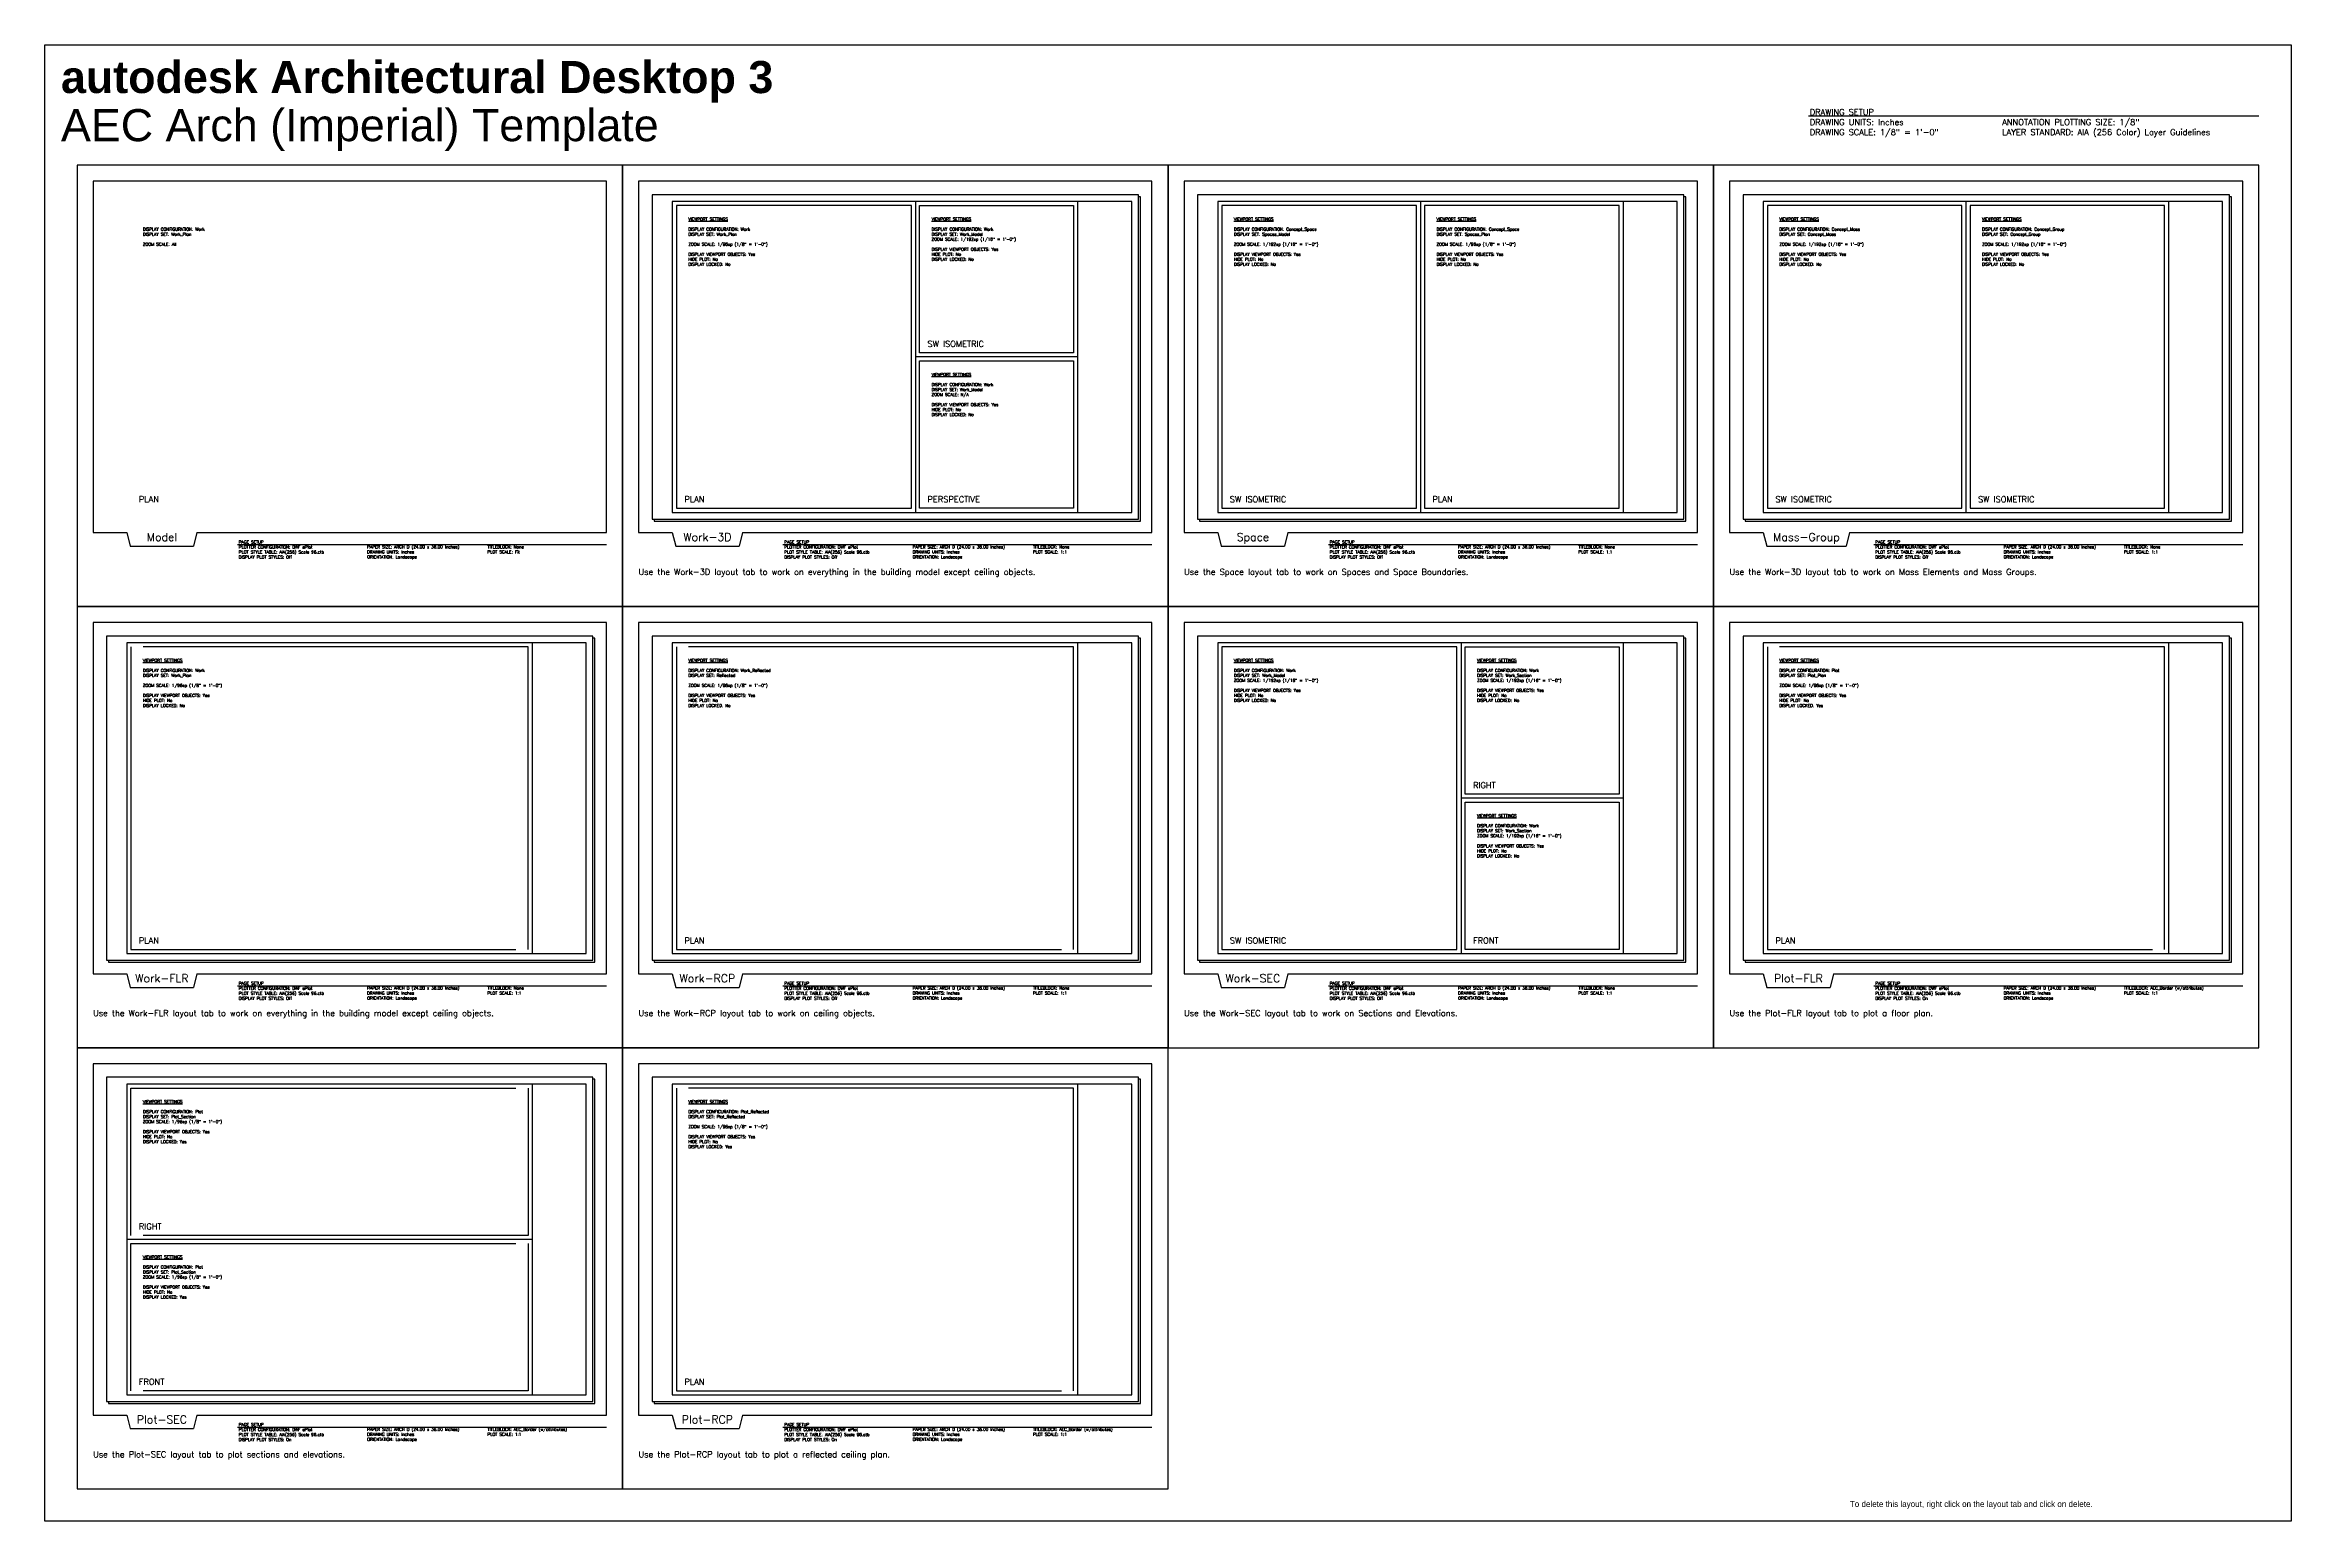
# Paper-space layout 'Template-Overview' of a CAD drawing. Header units: inches. Extents: x 0 to 35, y 0 to 23.
import ezdxf

# ---------------------------------------------------------------- set-up
doc = ezdxf.new("R2010")
doc.units = ezdxf.units.IN
doc.header["$LTSCALE"] = 48
doc.header["$MEASUREMENT"] = 0
doc.linetypes.add('HIDDEN2', pattern=[0.1875, 0.125, -0.0625])
doc.layers.add('DWGSHARE.com-A-Anno-Note-DWGSHARE.com', color=211, linetype='Continuous')
doc.styles.get("Standard").update_dxf_attribs({"font": ''})
doc.styles.get('Standard').set_extended_font_data('VNI-Avo')

psp = doc.layouts.new('Template-Overview')

# ---------------------------------------------------------------- linework, layer by layer
for p, q in [((27.479, 21.897), (34.5, 21.897)), ((13.566, 20.559), (13.566, 15.717)), ((16.092, 20.559), (16.092, 15.717)), ((21.434, 20.559), (21.434, 15.717)), ((24.592, 20.559), (24.592, 15.717)), ((29.934, 20.559), (29.934, 15.717)), ((33.092, 20.559), (33.092, 15.717)), ((16.092, 18.138), (13.566, 18.138)), ((1.276, 15.401), (1.329, 15.191)), ((2.368, 15.401), (2.316, 15.191)), ((9.776, 15.401), (9.829, 15.191)), ((10.868, 15.401), (10.816, 15.191)), ((18.276, 15.401), (18.329, 15.191)), ((19.368, 15.401), (19.316, 15.191)), ((26.776, 15.401), (26.829, 15.191)), ((28.118, 15.401), (28.066, 15.191)), ((3, 15.214), (8.75, 15.214)), ((11.5, 15.214), (17.25, 15.214)), ((20, 15.214), (25.75, 15.214)), ((28.5, 15.214), (34.25, 15.214)), ((7.592, 13.684), (7.592, 8.842)), ((16.092, 13.684), (16.092, 8.842)), ((22.066, 13.684), (22.066, 8.842)), ((24.592, 13.684), (24.592, 8.842)), ((33.092, 13.684), (33.092, 8.842)), ((24.592, 11.263), (22.066, 11.263)), ((1.276, 8.526), (1.329, 8.316)), ((2.368, 8.526), (2.316, 8.316)), ((9.776, 8.526), (9.829, 8.316)), ((10.868, 8.526), (10.816, 8.316)), ((18.276, 8.526), (18.329, 8.316)), ((19.368, 8.526), (19.316, 8.316)), ((26.776, 8.526), (26.829, 8.316)), ((27.868, 8.526), (27.816, 8.316)), ((3, 8.339), (8.75, 8.339)), ((11.5, 8.339), (17.25, 8.339)), ((20, 8.339), (25.75, 8.339)), ((28.5, 8.339), (34.25, 8.339)), ((7.592, 6.809), (7.592, 1.967)), ((16.092, 6.809), (16.092, 1.967)), ((7.592, 4.388), (1.276, 4.388)), ((1.276, 1.651), (1.329, 1.441)), ((2.368, 1.651), (2.316, 1.441)), ((3, 1.464), (8.75, 1.464)), ((9.776, 1.651), (9.829, 1.441)), ((10.868, 1.651), (10.816, 1.441)), ((11.5, 1.464), (17.25, 1.464))]:
    psp.add_line(p, q)
for points in [[(0, 23), (35, 23), (35, 0), (0, 0)], [(9.461, 15.612), (17.039, 15.612), (17.039, 20.664), (9.461, 20.664)], [(17.961, 15.612), (25.539, 15.612), (25.539, 20.664), (17.961, 20.664)], [(26.461, 15.612), (34.039, 15.612), (34.039, 20.664), (26.461, 20.664)], [(9.776, 15.717), (16.934, 15.717), (16.934, 20.559), (9.776, 20.559)], [(18.276, 15.717), (25.434, 15.717), (25.434, 20.559), (18.276, 20.559)], [(26.776, 15.717), (33.934, 15.717), (33.934, 20.559), (26.776, 20.559)], [(0.961, 8.737), (8.539, 8.737), (8.539, 13.789), (0.961, 13.789)], [(1.276, 8.842), (8.434, 8.842), (8.434, 13.684), (1.276, 13.684)], [(9.461, 8.737), (17.039, 8.737), (17.039, 13.789), (9.461, 13.789)], [(9.776, 8.842), (16.934, 8.842), (16.934, 13.684), (9.776, 13.684)], [(17.961, 8.737), (25.539, 8.737), (25.539, 13.789), (17.961, 13.789)], [(18.276, 8.842), (25.434, 8.842), (25.434, 13.684), (18.276, 13.684)], [(26.461, 8.737), (34.039, 8.737), (34.039, 13.789), (26.461, 13.789)], [(26.776, 8.842), (33.934, 8.842), (33.934, 13.684), (26.776, 13.684)], [(0.961, 1.862), (8.539, 1.862), (8.539, 6.914), (0.961, 6.914)], [(1.276, 1.967), (8.434, 1.967), (8.434, 6.809), (1.276, 6.809)], [(9.461, 1.862), (17.039, 1.862), (17.039, 6.914), (9.461, 6.914)], [(9.776, 1.967), (16.934, 1.967), (16.934, 6.809), (9.776, 6.809)]]:
    psp.add_lwpolyline(points, close=True)
for points in [[(2.368, 15.401), (8.75, 15.401), (8.75, 20.875), (0.75, 20.875), (0.75, 15.401), (1.276, 15.401)], [(10.868, 15.401), (17.25, 15.401), (17.25, 20.875), (9.25, 20.875), (9.25, 15.401), (9.776, 15.401)], [(19.368, 15.401), (25.75, 15.401), (25.75, 20.875), (17.75, 20.875), (17.75, 15.401), (18.276, 15.401)], [(28.118, 15.401), (34.25, 15.401), (34.25, 20.875), (26.25, 20.875), (26.25, 15.401), (26.776, 15.401)], [(9.492, 15.612), (9.492, 15.581), (17.071, 15.581), (17.071, 20.633), (17.039, 20.633)], [(17.992, 15.612), (17.992, 15.581), (25.571, 15.581), (25.571, 20.633), (25.539, 20.633)], [(26.492, 15.612), (26.492, 15.581), (34.071, 15.581), (34.071, 20.633), (34.039, 20.633)], [(1.329, 15.191), (2.316, 15.191)], [(9.829, 15.191), (10.816, 15.191)], [(18.329, 15.191), (19.316, 15.191)], [(26.829, 15.191), (28.066, 15.191)], [(2.368, 8.526), (8.75, 8.526), (8.75, 14), (0.75, 14), (0.75, 8.526), (1.276, 8.526)], [(0.992, 8.737), (0.992, 8.706), (8.571, 8.706), (8.571, 13.758), (8.539, 13.758)], [(10.868, 8.526), (17.25, 8.526), (17.25, 14), (9.25, 14), (9.25, 8.526), (9.776, 8.526)], [(9.492, 8.737), (9.492, 8.706), (17.071, 8.706), (17.071, 13.758), (17.039, 13.758)], [(19.368, 8.526), (25.75, 8.526), (25.75, 14), (17.75, 14), (17.75, 8.526), (18.276, 8.526)], [(17.992, 8.737), (17.992, 8.706), (25.571, 8.706), (25.571, 13.758), (25.539, 13.758)], [(27.868, 8.526), (34.25, 8.526), (34.25, 14), (26.25, 14), (26.25, 8.526), (26.776, 8.526)], [(26.492, 8.737), (26.492, 8.706), (34.071, 8.706), (34.071, 13.758), (34.039, 13.758)], [(1.329, 8.316), (2.316, 8.316)], [(9.829, 8.316), (10.816, 8.316)], [(18.329, 8.316), (19.316, 8.316)], [(26.829, 8.316), (27.816, 8.316)], [(2.368, 1.651), (8.75, 1.651), (8.75, 7.125), (0.75, 7.125), (0.75, 1.651), (1.276, 1.651)], [(10.868, 1.651), (17.25, 1.651), (17.25, 7.125), (9.25, 7.125), (9.25, 1.651), (9.776, 1.651)], [(0.992, 1.862), (0.992, 1.831), (8.571, 1.831), (8.571, 6.883), (8.539, 6.883)], [(9.492, 1.862), (9.492, 1.831), (17.071, 1.831), (17.071, 6.883), (17.039, 6.883)], [(1.329, 1.441), (2.316, 1.441)], [(9.829, 1.441), (10.816, 1.441)]]:
    psp.add_lwpolyline(points)
at = {"linetype": 'HIDDEN2'}
for points in [[(9.839, 15.78), (13.503, 15.78), (13.503, 20.497), (9.839, 20.497)], [(16.03, 18.201), (13.628, 18.201), (13.628, 20.497), (16.03, 20.497)], [(18.339, 15.78), (21.372, 15.78), (21.372, 20.497), (18.339, 20.497)], [(21.497, 15.78), (24.53, 15.78), (24.53, 20.497), (21.497, 20.497)], [(26.839, 15.78), (29.872, 15.78), (29.872, 20.497), (26.839, 20.497)], [(29.997, 15.78), (33.03, 15.78), (33.03, 20.497), (29.997, 20.497)], [(16.03, 15.78), (13.628, 15.78), (13.628, 18.076), (16.03, 18.076)], [(1.339, 8.905), (7.53, 8.905), (7.53, 13.622), (1.339, 13.622)], [(9.839, 8.905), (16.03, 8.905), (16.03, 13.622), (9.839, 13.622)], [(18.339, 8.905), (22.003, 8.905), (22.003, 13.622), (18.339, 13.622)], [(24.53, 11.326), (22.128, 11.326), (22.128, 13.622), (24.53, 13.622)], [(26.839, 8.905), (33.03, 8.905), (33.03, 13.622), (26.839, 13.622)], [(24.53, 8.905), (22.128, 8.905), (22.128, 11.201), (24.53, 11.201)], [(7.53, 4.451), (1.339, 4.451), (1.339, 6.747), (7.53, 6.747)], [(9.839, 2.03), (16.03, 2.03), (16.03, 6.747), (9.839, 6.747)], [(7.53, 2.03), (1.339, 2.03), (1.339, 4.326), (7.53, 4.326)]]:
    psp.add_lwpolyline(points, close=True, dxfattribs=at)
at = {"layer": 'DWGSHARE.com-A-Anno-Note-DWGSHARE.com'}
for points in [[(9, 21.125), (0.5, 21.125), (0.5, 14.25), (9, 14.25)], [(17.5, 21.125), (9, 21.125), (9, 14.25), (17.5, 14.25)], [(26, 21.125), (17.5, 21.125), (17.5, 14.25), (26, 14.25)], [(34.5, 21.125), (26, 21.125), (26, 14.25), (34.5, 14.25)], [(9, 14.25), (0.5, 14.25), (0.5, 7.375), (9, 7.375)], [(17.5, 14.25), (9, 14.25), (9, 7.375), (17.5, 7.375)], [(26, 14.25), (17.5, 14.25), (17.5, 7.375), (26, 7.375)], [(34.5, 14.25), (26, 14.25), (26, 7.375), (34.5, 7.375)], [(9, 7.375), (0.5, 7.375), (0.5, 0.5), (9, 0.5)], [(17.5, 7.375), (9, 7.375), (9, 0.5), (17.5, 0.5)]]:
    psp.add_lwpolyline(points, close=True, dxfattribs=at)

# ---------------------------------------------------------------- texts
for s, insert, char_height, width, attachment_point in [('{\\fArial|b1|i0|c0|p34;autodesk Architectural Desktop 3}', (0.25, 22.75), 0.5, 34.9375, 1), ('{\\fArial|b0|i0|c0|p34;AEC Arch (Imperial) Template}', (0.25, 22), 0.5, 35.5, 1), ('{\\Fromans.shx;DRAWING SETUP\\PDRAWING UNITS: Inches\\PDRAWING SCALE: 1/8" = 1\'-0"}', (27.5, 22), 0.09375, 2.5, 1), ('\\P{\\Fromans.shx;ANNOTATION PLOTTING SIZE: 1/8"\\PLAYER STANDARD: AIA (256 Color) Layer Guidelines}', (30.5, 22), 0.09375, 4, 1), ('{\\Fromans.shx;\\LVIEWPORT SETTINGS\\P\\P\\lDISPLAY CONFIGURATION: Work \\PDISPLAY SET: Work_Plan\\P\\PZOOM SCALE: 1/96xp (1/8" = 1\'-0")\\P\\PDISPLAY VIEWPORT OBJECTS: Yes\\PHIDE PLOT: No\\PDISPLAY LOCKED: No}', (10.026, 20.309), 0.04687, 3.28125, 1), ('{\\Fromans.shx;\\LVIEWPORT SETTINGS\\P\\P\\lDISPLAY CONFIGURATION: Work \\PDISPLAY SET: Work_Model\\PZOOM SCALE: 1/192xp (1/16" = 1\'-0")\\P\\PDISPLAY VIEWPORT OBJECTS: Yes\\PHIDE PLOT: No\\PDISPLAY LOCKED: No}', (13.816, 20.309), 0.04687, 2.03125, 1), ('{\\Fromans.shx;\\LVIEWPORT SETTINGS\\P\\P\\lDISPLAY CONFIGURATION: Concept_Space \\PDISPLAY SET: Spaces_Model\\P\\PZOOM SCALE: 1/192xp (1/16" = 1\'-0")\\P\\PDISPLAY VIEWPORT OBJECTS: Yes\\PHIDE PLOT: No\\PDISPLAY LOCKED: No}', (18.526, 20.309), 0.04687, 3.28125, 1), ('{\\Fromans.shx;\\LVIEWPORT SETTINGS\\P\\P\\lDISPLAY CONFIGURATION: Concept_Space \\PDISPLAY SET: Spaces_Plan\\P\\PZOOM SCALE: 1/96xp (1/8" = 1\'-0")\\P\\PDISPLAY VIEWPORT OBJECTS: Yes\\PHIDE PLOT: No\\PDISPLAY LOCKED: No}', (21.684, 20.309), 0.04687, 3.28125, 1), ('{\\Fromans.shx;\\LVIEWPORT SETTINGS\\P\\P\\lDISPLAY CONFIGURATION: Concept_Mass \\PDISPLAY SET: Concept_Mass\\P\\PZOOM SCALE: 1/192xp (1/16" = 1\'-0")\\P\\PDISPLAY VIEWPORT OBJECTS: Yes\\PHIDE PLOT: No\\PDISPLAY LOCKED: No}', (27.026, 20.309), 0.04687, 3.28125, 1), ('{\\Fromans.shx;\\LVIEWPORT SETTINGS\\P\\P\\lDISPLAY CONFIGURATION: Concept_Group \\PDISPLAY SET: Concept_Group\\P\\PZOOM SCALE: 1/192xp (1/16" = 1\'-0")\\P\\PDISPLAY VIEWPORT OBJECTS: Yes\\PHIDE PLOT: No\\PDISPLAY LOCKED: No}', (30.184, 20.309), 0.04687, 3.28125, 1), ('\\P\\P{\\Fromans.shx;DISPLAY CONFIGURATION: Work \\PDISPLAY SET: Work_Plan\\P\\PZOOM SCALE: All}', (1.526, 20.309), 0.04687, 3.28125, 1), ('{\\Fromans.shx;SW ISOMETRIC}', (13.753, 18.388), 0.09375, 2.03125, 1), ('{\\Fromans.shx;\\LVIEWPORT SETTINGS\\P\\P\\lDISPLAY CONFIGURATION: Work \\PDISPLAY SET: Work_Model\\PZOOM SCALE: N/A\\P\\PDISPLAY VIEWPORT OBJECTS: Yes\\PHIDE PLOT: No\\PDISPLAY LOCKED: No}', (13.816, 17.888), 0.04687, 2.03125, 1), ('{\\Fromans.shx;PLAN}', (1.464, 15.967), 0.09375, 3.28125, 1), ('{\\Fromans.shx;PLAN}', (9.964, 15.967), 0.09375, 3.28125, 1), ('{\\Fromans.shx;PERSPECTIVE}', (13.753, 15.967), 0.09375, 2.03125, 1), ('{\\Fromans.shx;SW ISOMETRIC}', (18.464, 15.967), 0.09375, 2.03125, 1), ('{\\Fromans.shx;PLAN}', (21.622, 15.967), 0.09375, 3.28125, 1), ('{\\Fromans.shx;SW ISOMETRIC}', (26.964, 15.967), 0.09375, 2.03125, 1), ('{\\Fromans.shx;SW ISOMETRIC}', (30.122, 15.967), 0.09375, 2.03125, 1), ('{\\Fromans.shx;Model}', (1.823, 15.395), 0.125, 0.84375, 2), ('{\\Fromans.shx;PAGE SETUP\\PPLOTTER CONFIGURATION: DWF ePlot\\PPLOT STYLE TABLE: AIA(256) Scale 96.ctb\\PDISPLAY PLOT STYLES: Off}', (3.021, 15.278), 0.04687, 2, 1), ('{\\Fromans.shx;PAPER SIZE: ARCH D (24.00 x 36.00 Inches)\\PDRAWING UNITS: Inches\\PORIENTATION: Landscape}', (5.021, 15.203), 0.04687, 1.875, 1), ('{\\Fromans.shx;TITLEBLOCK: None\\PPLOT SCALE: Fit}', (6.896, 15.203), 0.04687, 1.875, 1), ('{\\Fromans.shx;Work-3D}', (10.323, 15.395), 0.125, 0.84375, 2), ('{\\Fromans.shx;PAGE SETUP\\PPLOTTER CONFIGURATION: DWF ePlot\\PPLOT STYLE TABLE: AIA(256) Scale 96.ctb\\PDISPLAY PLOT STYLES: Off}', (11.521, 15.278), 0.04687, 2, 1), ('{\\Fromans.shx;PAPER SIZE: ARCH D (24.00 x 36.00 Inches)\\PDRAWING UNITS: Inches\\PORIENTATION: Landscape}', (13.521, 15.203), 0.04687, 1.875, 1), ('{\\Fromans.shx;TITLEBLOCK: None\\PPLOT SCALE: 1:1}', (15.396, 15.203), 0.04687, 1.875, 1), ('{\\Fromans.shx;Space}', (18.823, 15.395), 0.125, 0.84375, 2), ('{\\Fromans.shx;PAGE SETUP\\PPLOTTER CONFIGURATION: DWF ePlot\\PPLOT STYLE TABLE: AIA(256) Scale 96.ctb\\PDISPLAY PLOT STYLES: Off}', (20.021, 15.278), 0.04687, 2, 1), ('{\\Fromans.shx;PAPER SIZE: ARCH D (24.00 x 36.00 Inches)\\PDRAWING UNITS: Inches\\PORIENTATION: Landscape}', (22.021, 15.203), 0.04687, 1.875, 1), ('{\\Fromans.shx;TITLEBLOCK: None\\PPLOT SCALE: 1:1}', (23.896, 15.203), 0.04687, 1.875, 1), ('{\\Fromans.shx;Mass-Group}', (27.448, 15.395), 0.125, 0.84375, 2), ('{\\Fromans.shx;PAGE SETUP\\PPLOTTER CONFIGURATION: DWF ePlot\\PPLOT STYLE TABLE: AIA(256) Scale 96.ctb\\PDISPLAY PLOT STYLES: Off}', (28.521, 15.278), 0.04687, 2, 1), ('{\\Fromans.shx;PAPER SIZE: ARCH D (24.00 x 36.00 Inches)\\PDRAWING UNITS: Inches\\PORIENTATION: Landscape}', (30.521, 15.203), 0.04687, 1.875, 1), ('{\\Fromans.shx;TITLEBLOCK: None\\PPLOT SCALE: 1:1}', (32.396, 15.203), 0.04687, 1.875, 1), ('{\\Fromans.shx;Use the Work-3D layout tab to work on everything in the building model except ceiling objects. }', (9.25, 14.836), 0.09375, 8, 1), ('{\\Fromans.shx;Use the Space layout tab to work on Spaces and Space Boundaries. }', (17.75, 14.836), 0.09375, 8, 1), ('{\\Fromans.shx;Use the Work-3D layout tab to work on Mass Elements and Mass Groups. }', (26.25, 14.836), 0.09375, 8, 1), ('{\\Fromans.shx;\\LVIEWPORT SETTINGS\\P\\P\\lDISPLAY CONFIGURATION: Work \\PDISPLAY SET: Work_Plan\\P\\PZOOM SCALE: 1/96xp (1/8" = 1\'-0")\\P\\PDISPLAY VIEWPORT OBJECTS: Yes\\PHIDE PLOT: No\\PDISPLAY LOCKED: No}', (1.526, 13.434), 0.04687, 3.28125, 1), ('{\\Fromans.shx;\\LVIEWPORT SETTINGS\\P\\P\\lDISPLAY CONFIGURATION: Work_Reflected\\PDISPLAY SET: Reflected\\P\\PZOOM SCALE: 1/96xp (1/8" = 1\'-0")\\P\\PDISPLAY VIEWPORT OBJECTS: Yes\\PHIDE PLOT: No\\PDISPLAY LOCKED: No}', (10.026, 13.434), 0.04687, 3.28125, 1), ('{\\Fromans.shx;\\LVIEWPORT SETTINGS\\P\\P\\lDISPLAY CONFIGURATION: Work \\PDISPLAY SET: Work_Model\\PZOOM SCALE: 1/192xp (1/16" = 1\'-0")\\P\\PDISPLAY VIEWPORT OBJECTS: Yes\\PHIDE PLOT: No\\PDISPLAY LOCKED: No}', (18.526, 13.434), 0.04687, 3.28125, 1), ('{\\Fromans.shx;\\LVIEWPORT SETTINGS\\P\\P\\lDISPLAY CONFIGURATION: Work \\PDISPLAY SET: Work_Section\\PZOOM SCALE: 1/192xp (1/16" = 1\'-0")\\P\\PDISPLAY VIEWPORT OBJECTS: Yes\\PHIDE PLOT: No\\PDISPLAY LOCKED: No}', (22.316, 13.434), 0.04687, 2.03125, 1), ('{\\Fromans.shx;\\LVIEWPORT SETTINGS\\P\\P\\lDISPLAY CONFIGURATION: Plot \\PDISPLAY SET: Plot_Plan\\P\\PZOOM SCALE: 1/96xp (1/8" = 1\'-0")\\P\\PDISPLAY VIEWPORT OBJECTS: Yes\\PHIDE PLOT: No\\PDISPLAY LOCKED: Yes}', (27.026, 13.434), 0.04687, 3.28125, 1), ('{\\Fromans.shx;RIGHT}', (22.253, 11.513), 0.09375, 2.03125, 1), ('{\\Fromans.shx;\\LVIEWPORT SETTINGS\\P\\P\\lDISPLAY CONFIGURATION: Work \\PDISPLAY SET: Work_Section\\PZOOM SCALE: 1/192xp (1/16" = 1\'-0")\\P\\PDISPLAY VIEWPORT OBJECTS: Yes\\PHIDE PLOT: No\\PDISPLAY LOCKED: No}', (22.316, 11.013), 0.04687, 2.03125, 1), ('{\\Fromans.shx;PLAN}', (1.464, 9.092), 0.09375, 3.28125, 1), ('{\\Fromans.shx;PLAN}', (9.964, 9.092), 0.09375, 3.28125, 1), ('{\\Fromans.shx;SW ISOMETRIC}', (18.464, 9.092), 0.09375, 2.03125, 1), ('{\\Fromans.shx;FRONT}', (22.253, 9.092), 0.09375, 2.03125, 1), ('{\\Fromans.shx;PLAN}', (26.964, 9.092), 0.09375, 3.28125, 1), ('{\\Fromans.shx;Work-FLR}', (1.823, 8.52), 0.125, 0.84375, 2), ('{\\Fromans.shx;PAGE SETUP\\PPLOTTER CONFIGURATION: DWF ePlot\\PPLOT STYLE TABLE: AIA(256) Scale 96.ctb\\PDISPLAY PLOT STYLES: Off}', (3.021, 8.403), 0.04687, 2, 1), ('{\\Fromans.shx;Work-RCP}', (10.323, 8.52), 0.125, 0.84375, 2), ('{\\Fromans.shx;PAGE SETUP\\PPLOTTER CONFIGURATION: DWF ePlot\\PPLOT STYLE TABLE: AIA(256) Scale 96.ctb\\PDISPLAY PLOT STYLES: Off}', (11.521, 8.403), 0.04687, 2, 1), ('{\\Fromans.shx;Work-SEC}', (18.823, 8.52), 0.125, 0.84375, 2), ('{\\Fromans.shx;PAGE SETUP\\PPLOTTER CONFIGURATION: DWF ePlot\\PPLOT STYLE TABLE: AIA(256) Scale 96.ctb\\PDISPLAY PLOT STYLES: Off}', (20.021, 8.403), 0.04687, 2, 1), ('{\\Fromans.shx;Plot-FLR}', (27.323, 8.52), 0.125, 0.84375, 2), ('{\\Fromans.shx;PAGE SETUP\\PPLOTTER CONFIGURATION: DWF ePlot\\PPLOT STYLE TABLE: AIA(256) Scale 96.ctb\\PDISPLAY PLOT STYLES: On}', (28.521, 8.403), 0.04687, 2, 1), ('{\\Fromans.shx;PAPER SIZE: ARCH D (24.00 x 36.00 Inches)\\PDRAWING UNITS: Inches\\PORIENTATION: Landscape}', (5.021, 8.328), 0.04687, 1.875, 1), ('{\\Fromans.shx;TITLEBLOCK: None\\PPLOT SCALE: 1:1}', (6.896, 8.328), 0.04687, 1.875, 1), ('{\\Fromans.shx;PAPER SIZE: ARCH D (24.00 x 36.00 Inches)\\PDRAWING UNITS: Inches\\PORIENTATION: Landscape}', (13.521, 8.328), 0.04687, 1.875, 1), ('{\\Fromans.shx;TITLEBLOCK: None\\PPLOT SCALE: 1:1}', (15.396, 8.328), 0.04687, 1.875, 1), ('{\\Fromans.shx;PAPER SIZE: ARCH D (24.00 x 36.00 Inches)\\PDRAWING UNITS: Inches\\PORIENTATION: Landscape}', (22.021, 8.328), 0.04687, 1.875, 1), ('{\\Fromans.shx;TITLEBLOCK: None\\PPLOT SCALE: 1:1}', (23.896, 8.328), 0.04687, 1.875, 1), ('{\\Fromans.shx;PAPER SIZE: ARCH D (24.00 x 36.00 Inches)\\PDRAWING UNITS: Inches\\PORIENTATION: Landscape}', (30.521, 8.328), 0.04687, 1.875, 1), ('{\\Fromans.shx;TITLEBLOCK: AEC_Border (w/attributes)\\PPLOT SCALE: 1:1}', (32.396, 8.328), 0.04687, 1.875, 1), ('{\\Fromans.shx;Use the Work-FLR layout tab to work on everything in the building model except ceiling objects. }', (0.75, 7.961), 0.09375, 8, 1), ('{\\Fromans.shx;Use the Work-RCP layout tab to work on ceiling objects. }', (9.25, 7.961), 0.09375, 8, 1), ('{\\Fromans.shx;Use the Work-SEC layout tab to work on Sections and Elevations. }', (17.75, 7.961), 0.09375, 8, 1), ('{\\Fromans.shx;Use the Plot-FLR layout tab to plot a floor plan. }', (26.25, 7.961), 0.09375, 8, 1), ('{\\Fromans.shx;\\LVIEWPORT SETTINGS\\P\\P\\lDISPLAY CONFIGURATION: Plot \\PDISPLAY SET: Plot_Section\\PZOOM SCALE: 1/96xp (1/8" = 1\'-0")\\P\\PDISPLAY VIEWPORT OBJECTS: Yes\\PHIDE PLOT: No\\PDISPLAY LOCKED: Yes}', (1.526, 6.559), 0.04687, 3.28125, 1), ('{\\Fromans.shx;\\LVIEWPORT SETTINGS\\P\\P\\lDISPLAY CONFIGURATION: Plot_Reflected \\PDISPLAY SET: Plot_Reflected\\P\\PZOOM SCALE: 1/96xp (1/8" = 1\'-0")\\P\\PDISPLAY VIEWPORT OBJECTS: Yes\\PHIDE PLOT: No\\PDISPLAY LOCKED: Yes}', (10.026, 6.559), 0.04687, 3.28125, 1), ('{\\Fromans.shx;RIGHT}', (1.464, 4.638), 0.09375, 3.28125, 1), ('{\\Fromans.shx;\\LVIEWPORT SETTINGS\\P\\P\\lDISPLAY CONFIGURATION: Plot \\PDISPLAY SET: Plot_Section\\PZOOM SCALE: 1/96xp (1/8" = 1\'-0")\\P\\PDISPLAY VIEWPORT OBJECTS: Yes\\PHIDE PLOT: No\\PDISPLAY LOCKED: Yes}', (1.526, 4.138), 0.04687, 3.28125, 1), ('{\\Fromans.shx;FRONT}', (1.464, 2.217), 0.09375, 3.28125, 1), ('{\\Fromans.shx;PLAN}', (9.964, 2.217), 0.09375, 3.28125, 1), ('{\\Fromans.shx;Plot-SEC}', (1.823, 1.645), 0.125, 0.84375, 2), ('{\\Fromans.shx;PAGE SETUP\\PPLOTTER CONFIGURATION: DWF ePlot\\PPLOT STYLE TABLE: AIA(256) Scale 96.ctb\\PDISPLAY PLOT STYLES: On}', (3.021, 1.528), 0.04687, 2, 1), ('{\\Fromans.shx;PAPER SIZE: ARCH D (24.00 x 36.00 Inches)\\PDRAWING UNITS: Inches\\PORIENTATION: Landscape}', (5.021, 1.453), 0.04687, 1.875, 1), ('{\\Fromans.shx;TITLEBLOCK: AEC_Border (w/attributes)\\PPLOT SCALE: 1:1}', (6.896, 1.453), 0.04687, 1.875, 1), ('{\\Fromans.shx;Plot-RCP}', (10.323, 1.645), 0.125, 0.84375, 2), ('{\\Fromans.shx;PAGE SETUP\\PPLOTTER CONFIGURATION: DWF ePlot\\PPLOT STYLE TABLE: AIA(256) Scale 96.ctb\\PDISPLAY PLOT STYLES: On}', (11.521, 1.528), 0.04687, 2, 1), ('{\\Fromans.shx;PAPER SIZE: ARCH D (24.00 x 36.00 Inches)\\PDRAWING UNITS: Inches\\PORIENTATION: Landscape}', (13.521, 1.453), 0.04687, 1.875, 1), ('{\\Fromans.shx;TITLEBLOCK: AEC_Border (w/attributes)\\PPLOT SCALE: 1:1}', (15.396, 1.453), 0.04687, 1.875, 1), ('{\\Fromans.shx;Use the Plot-SEC layout tab to plot sections and elevations. }', (0.75, 1.086), 0.09375, 8, 1), ('{\\Fromans.shx;Use the Plot-RCP layout tab to plot a reflected ceiling plan. }', (9.25, 1.086), 0.09375, 8, 1), ('To delete this layout, right click on the layout tab and click on delete.', (28.125, 0.313), 0.09375, 6.375, 1)]:
    psp.add_mtext(s, dxfattribs=dict(insert=insert, char_height=char_height, width=width, attachment_point=attachment_point))

doc.saveas('drawing.dxf')
